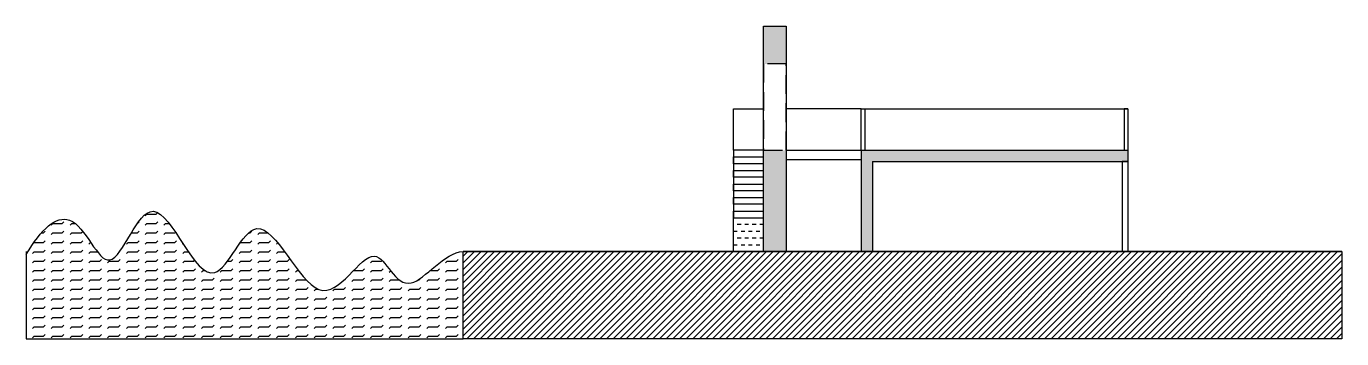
# Model space of a CAD drawing. Header units: inches. Extents: x -53 to 161, y -4 to 148.
# Drawn here: x 88.29 to 123.32, y -3.57 to 4.75 of the extents above; entities that cross this region are included whole.
import ezdxf

# ---------------------------------------------------------------- set-up
doc = ezdxf.new("R2010")
doc.units = ezdxf.units.IN
doc.header["$MEASUREMENT"] = 0
doc.linetypes.add('DASHEDX2', pattern=[1.5, 1, -0.5])

msp = doc.modelspace()

# ---------------------------------------------------------------- hatches: boundary and pattern name
at = {"ltscale": 0.5}
h = msp.add_hatch(color=256, dxfattribs=at)
h.dxf.hatch_style = 1
h.paths.add_polyline_path([(108.524, 1.454), (107.924, 1.454), (107.924, -0.346), (107.924, -1.246), (108.524, -1.246)])
h.paths.add_polyline_path([(108.524, 4.754), (107.924, 4.754), (107.924, 3.754), (108.524, 3.754)])
h = msp.add_hatch(color=256, dxfattribs=at)
h.dxf.hatch_style = 1
h.paths.add_polyline_path([(110.824, 1.154), (117.624, 1.154), (117.624, 1.454), (110.524, 1.454), (110.524, 1.154), (110.524, -1.246), (110.824, -1.246)])
h = msp.add_hatch(dxfattribs=at)
h.set_pattern_fill('FLEX', color=256)
edge = h.paths.add_edge_path()
edge.add_spline(control_points=[(99.942, -1.246), (99.936, -1.246), (99.434, -1.246), (98.303, -2.86), (97.594, -0.417), (96.136, -3.565), (94.471, 0.6), (93.17, -3.174), (91.674, 1.313), (90.52, -2.566), (89.639, 0.181), (88.676, -0.643), (88.291, -1.323)], knot_values=[0, 0, 0, 0, 0.020053, 1.641343, 3.544149, 5.88643, 8.187154, 9.996444, 12.639044, 14.895789, 16.99615, 18.629635, 18.629635, 18.629635, 18.629635], degree=3, periodic=0)
edge.add_line((88.291, -1.323), (88.291, -3.565))
edge.add_line((88.291, -3.565), (99.924, -3.565))
edge.add_line((99.924, -3.565), (99.924, -1.247))
h = msp.add_hatch(dxfattribs=at)
h.set_pattern_fill('ANSI31', color=256)
h.paths.add_polyline_path([(123.318, -1.246), (99.924, -1.246), (99.924, -3.565), (123.318, -3.565)])

# ---------------------------------------------------------------- linework, layer by layer
for p, q in [((107.924, -1.246), (107.924, 4.754)), ((107.924, 4.754), (108.524, 4.754)), ((108.524, 4.754), (108.524, -1.246)), ((107.124, 1.454), (107.124, 2.554)), ((107.124, 2.554), (107.924, 2.554)), ((110.524, 2.554), (108.524, 2.554)), ((110.524, 1.454), (110.524, 2.554)), ((110.524, 2.554), (110.624, 2.554)), ((110.624, 2.554), (110.624, 1.454)), ((110.624, 2.554), (117.624, 2.554)), ((117.624, 2.554), (117.524, 2.554)), ((117.524, 2.554), (117.524, 1.454)), ((117.624, 2.554), (117.624, -1.246)), ((107.924, 1.454), (107.124, 1.454)), ((107.124, 1.454), (107.124, -0.346)), ((107.924, -0.346), (107.924, 1.454)), ((108.524, 1.454), (108.524, 1.454)), ((108.524, 1.454), (110.524, 1.454)), ((108.524, 1.454), (108.524, 1.204)), ((110.524, 1.454), (110.524, -1.246)), ((110.524, 1.454), (117.624, 1.454)), ((110.524, 1.454), (110.524, 1.154)), ((107.124, 1.094), (107.124, 1.274)), ((107.124, 1.274), (107.924, 1.274)), ((107.924, 1.094), (107.124, 1.094)), ((107.924, 0.914), (107.924, 1.094)), ((108.524, 1.204), (110.524, 1.204)), ((110.824, 1.154), (117.624, 1.154)), ((110.824, 1.154), (110.824, -1.246)), ((117.624, 1.154), (117.474, 1.154)), ((117.474, 1.154), (117.474, -1.246)), ((107.124, 0.734), (107.124, 0.914)), ((107.124, 0.914), (107.924, 0.914)), ((107.924, 0.734), (107.124, 0.734)), ((107.924, 0.554), (107.924, 0.734)), ((107.124, 0.374), (107.124, 0.554)), ((107.124, 0.554), (107.924, 0.554)), ((107.924, 0.374), (107.124, 0.374)), ((107.924, 0.194), (107.924, 0.374)), ((107.124, 0.014), (107.124, 0.194)), ((107.124, 0.194), (107.924, 0.194)), ((107.924, 0.014), (107.124, 0.014)), ((107.924, -0.166), (107.924, 0.014)), ((107.124, -0.346), (107.124, -0.166)), ((107.124, -0.166), (107.924, -0.166)), ((107.124, -1.246), (107.124, -0.346)), ((107.124, -0.346), (107.924, -0.346)), ((88.291, -1.246), (88.291, -3.565)), ((99.924, -1.246), (107.924, -1.246)), ((107.924, -1.246), (107.124, -1.246)), ((88.291, -3.565), (99.924, -3.565))]:
    msp.add_line(p, q, dxfattribs=at)
at = {"linetype": 'DASHEDX2', "ltscale": 0.5}
for p, q in [((108.524, 3.754), (107.924, 3.754)), ((107.924, 3.754), (107.924, 1.454)), ((108.524, 1.454), (108.524, 3.754)), ((107.924, 1.454), (108.524, 1.454)), ((107.124, -1.246), (107.924, -1.246))]:
    msp.add_line(p, q, dxfattribs=at)
at = {"linetype": 'DASHEDX2', "ltscale": 0.1}
for p, q in [((107.924, -0.526), (107.124, -0.526)), ((107.124, -0.706), (107.924, -0.706)), ((107.924, -0.886), (107.124, -0.886)), ((107.124, -1.066), (107.924, -1.066))]:
    msp.add_line(p, q, dxfattribs=at)
msp.add_line((123.318, -1.246), (99.924, -1.246))
at = {"ltscale": 12}
msp.add_lwpolyline([(99.924, -1.246), (123.318, -1.246), (123.318, -3.565), (99.924, -3.565)], close=True, dxfattribs=at)
at = {"ltscale": 0.5}
msp.add_open_spline([(88.291, -1.323), (88.676, -0.643), (89.639, 0.181), (90.52, -2.566), (91.674, 1.313), (93.17, -3.174), (94.471, 0.6), (96.136, -3.565), (97.594, -0.417), (98.303, -2.86), (99.434, -1.246), (99.936, -1.246), (99.942, -1.246)], degree=3, knots=[0, 0, 0, 0, 1.633485, 3.733846, 5.990591, 8.633191, 10.442481, 12.743206, 15.085486, 16.988292, 18.609582, 18.629635, 18.629635, 18.629635, 18.629635], dxfattribs=at)

doc.saveas('drawing.dxf')
